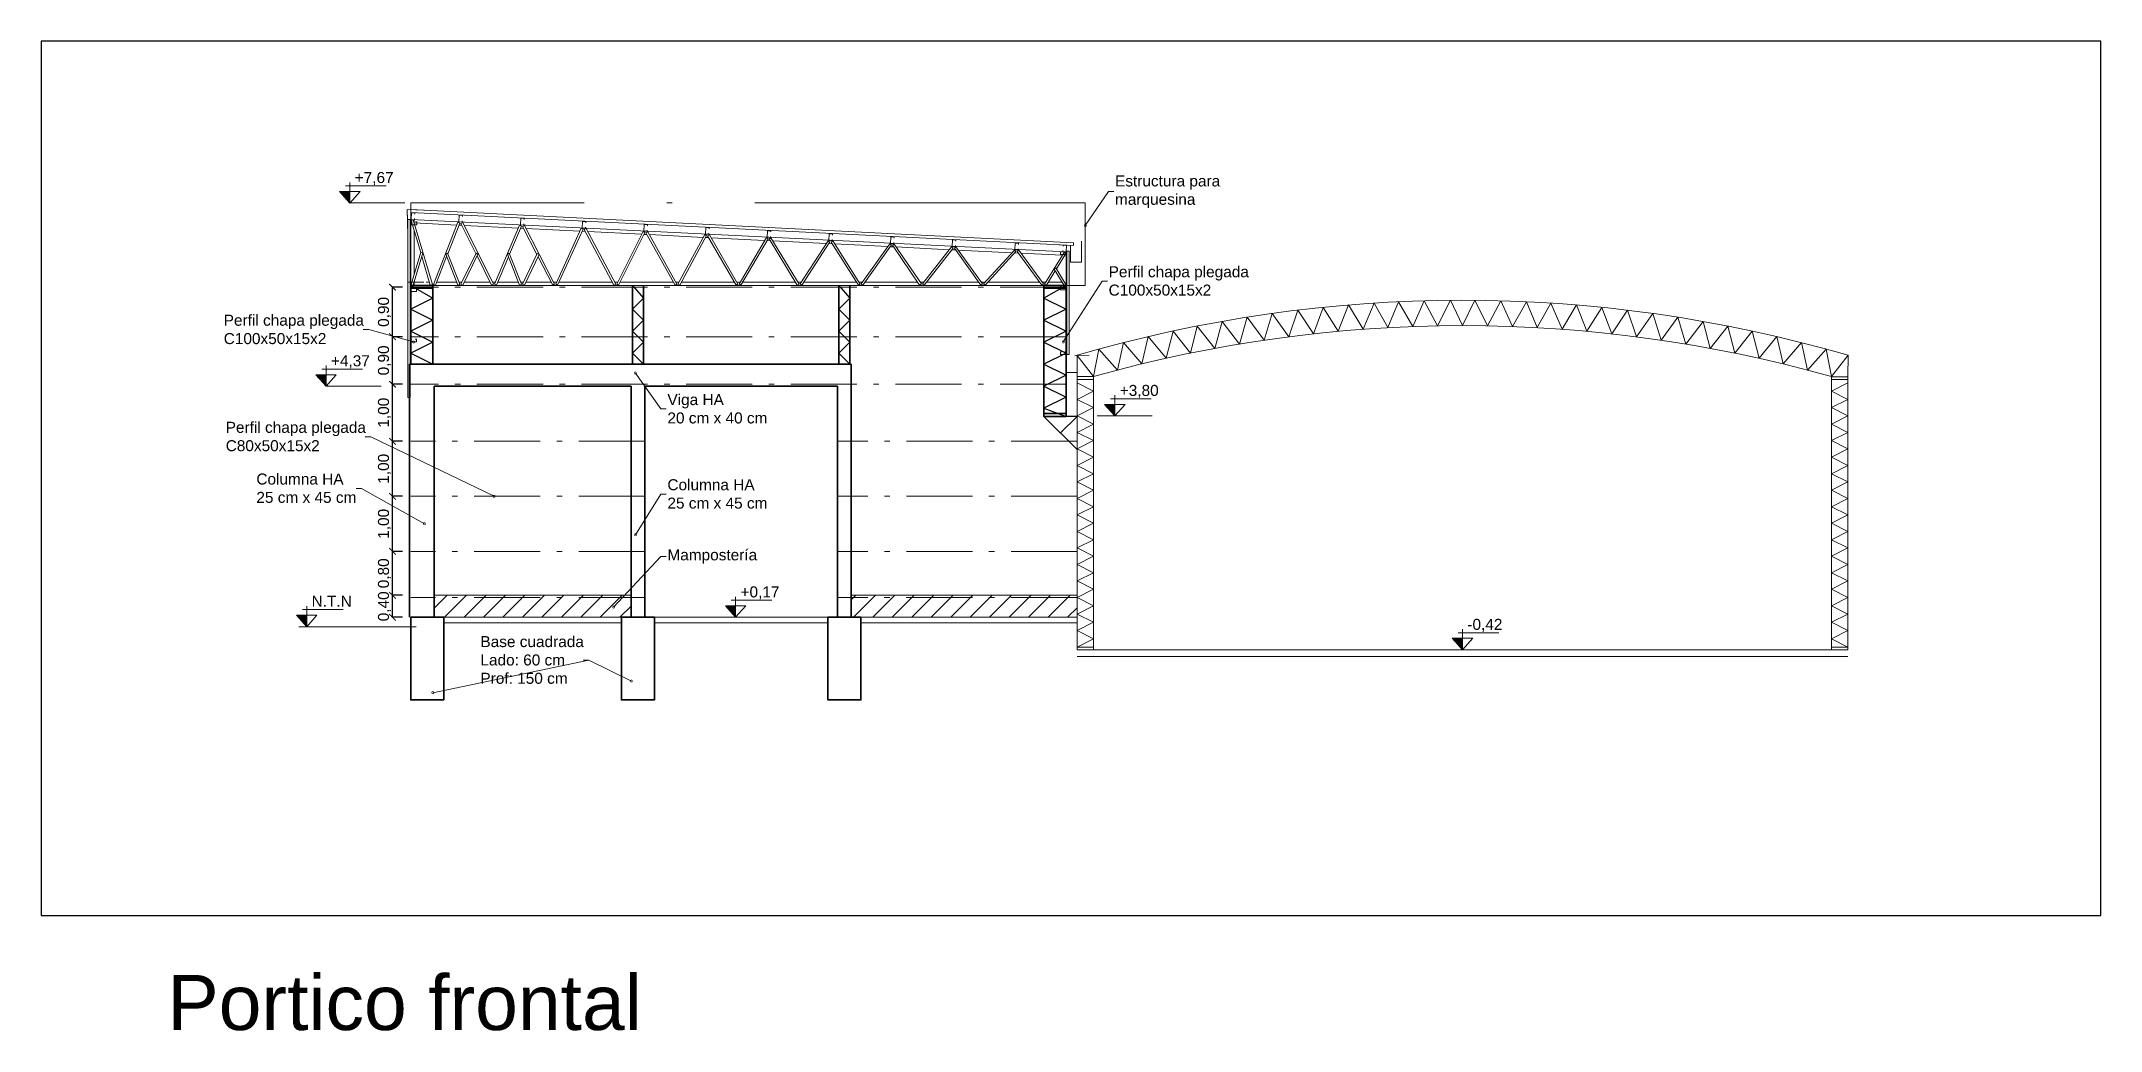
# Model space of a CAD drawing. Header units: millimetres. Extents: x 265 to 899, y -203 to 32.
# Drawn here: x 861.33 to 898.74, y -177.95 to -159.97 of the extents above; entities that cross this region are included whole.
import ezdxf
from ezdxf import colors
from ezdxf.entities.mleader import LeaderData, LeaderLine
from ezdxf.math import Vec2, Vec3

# ---------------------------------------------------------------- set-up
doc = ezdxf.new("R2010")
doc.units = ezdxf.units.MM
doc.header["$LTSCALE"] = 0.1
doc.header["$MEASUREMENT"] = 0
doc.header["$PDMODE"] = 3
doc.header["$PDSIZE"] = 0.1
doc.linetypes.add('ACAD_ISO10W100', pattern=[18, 12, -3, 0, -3])
doc.linetypes.add('CONTINUA', pattern=[200, 100, 100])
doc.layers.get('DEFPOINTS').update_dxf_attribs({"color": 1})
for name, color, linetype, lineweight in [('00_ARQ_VISTA ATRAS', 5, 'CONTINUA', 20), ('00_CANALETA', 2, 'Continuous', 13), ('00_EST_ANGULARES', 4, 'CONTINUA', 20), ('00_EST_COL_DIAG', 1, 'Continuous', 25), ('00_EST_Columna', 3, 'Continuous', 35), ('00_EST_Correa', 3, 'ACAD_ISO10W100', 20), ('00_EST_Cotas', 6, 'Continuous', 9), ('00_EST_Cubierta', 2, 'Continuous', 9), ('00_EST_FUNDACION', 2, 'Continuous', 35), ('00_EST_Piso', 7, 'Continuous', 20), ('00_EST_TEXTO', 6, 'Continuous', 9), ('00_EST_Viga', 5, 'Continuous', 20), ('00_EST_Viga_Montante', 5, 'Continuous', 20)]:
    doc.layers.add(name, color=color, linetype=linetype, lineweight=lineweight)
doc.layers.add('00_EST_ARMADURA', color=1, linetype='Continuous', lineweight=13, true_color=0xff0000)
doc.layers.add('00_EST_EXISTENTE', color=8, linetype='Continuous', lineweight=20, transparency=0.5)
doc.layers.add('00_EST_NoImprimir', color=1, linetype='Continuous', plot=False)
doc.styles.add('1 en 100', font='romans.shx', dxfattribs={"height": 0.17})
doc.styles.add('Arial1_50', font='arial.ttf', dxfattribs={"height": 0.05})
doc.styles.add('Arial20', font='arial.ttf', dxfattribs={"height": 0.2})
doc.dimstyles.new('Cota 1-100-Andres', dxfattribs={"dimtxt": 0.2, "dimasz": 0.12, "dimexe": 0.012, "dimexo": 0.15, "dimgap": 0.025, "dimtad": 1, "dimzin": 0, "dimtxsty": 'Arial20', "dimblk1": 'ARCHTICK', "dimblk2": 'ARCHTICK', "dimsah": 1, "dimcen": 0.09, "dimclrd": 256, "dimclre": 256, "dimclrt": 256, "dimazin": 0, "dimtfac": 1, "dimtofl": 0, "dimtmove": 0, "dimatfit": 3, "dimldrblk": 'ARCHTICK', "dimfxl": 1, "dimtolj": 1, "dimtzin": 0, "dimarcsym": 0})

msp = doc.modelspace()

# ---------------------------------------------------------------- texts
at = {"layer": '00_EST_Cotas', "char_height": 0.2, "attachment_point": 1, "style": '1 en 100'}
for s, insert in [('{\\fArial|b0|i0|c0|p34;+7,67}', (867.028, -162.343)), ('{\\fArial|b0|i0|c0|p34;+4,37}', (866.596, -165.673)), ('{\\fArial|b0|i0|c0|p34;+3,80}', (880.922, -166.211)), ('{\\fArial|b0|i0|c0|p34;N.T.N}', (866.245, -170.042)), ('{\\fArial|b0|i0|c0|p34;+0,17}', (874.035, -169.872)), ('{\\fArial|b0|i0|c0|p34;-0,42}', (887.235, -170.462))]:
    msp.add_mtext_dynamic_manual_height_columns(s, width=1.21693, gutter_width=0.85, heights=[0], dxfattribs=dict(at, insert=insert))
at = {"layer": '00_EST_TEXTO', "insert": (863.626, -176.933), "char_height": 1, "attachment_point": 1, "style": 'Arial1_50'}
msp.add_mtext_dynamic_manual_height_columns('Portico frontal', width=15.00094, gutter_width=0.25, heights=[0], dxfattribs=at)

# ---------------------------------------------------------------- blocks, each defined once
blk = doc.blocks.new('_DotSmall')
at = {"color": 0, "linetype": 'ByBlock', "const_width": 0.5}
blk.add_lwpolyline([(-0.0625, 0, 1), (0.0625, 0, 1)], format="xyb", close=True, dxfattribs=at)
blk = doc.blocks.new('cotaNivel')
at = {"layer": '00_EST_Cotas', "transparency": 33554687}
h = blk.add_hatch(color=256, dxfattribs=at)
h.dxf.hatch_style = 1
h.paths.add_polyline_path([(328.514, -103.488), (328.327, -103.488), (328.514, -103.697)])
at = {"layer": '00_EST_Cotas'}
for p, q in [((328.435, -103.386), (329.174, -103.386)), ((328.514, -103.697), (328.514, -103.322))]:
    blk.add_line(p, q, dxfattribs=at)
blk.add_lwpolyline([(328.514, -103.697), (328.701, -103.488), (328.327, -103.488)], close=True, dxfattribs=at)
blk = doc.blocks.new('_ARCHTICK')
at = {"color": 0, "linetype": 'ByBlock', "const_width": 0.15}
blk.add_lwpolyline([(-0.5, -0.5), (0.5, 0.5)], dxfattribs=at)
blk = doc.blocks.new('*D287')
at = {"layer": '00_EST_Cotas', "lineweight": -2, "transparency": 16777216}
for p, q in [((867.898, -170.034), (867.702, -170.034)), ((867.714, -170.434), (867.714, -170.034)), ((867.896, -170.434), (867.702, -170.434))]:
    blk.add_line(p, q, dxfattribs=at)
at = {"layer": 'DEFPOINTS', "color": 0, "transparency": 16777216}
for p in [(867.714, -170.034), (868.048, -170.034), (868.046, -170.434)]:
    blk.add_point(p, dxfattribs=at)
at = {"layer": '00_EST_Cotas', "lineweight": -2, "transparency": 16777216, "xscale": 0.12, "yscale": 0.12, "zscale": 0.12}
for p, rotation in [((867.714, -170.034), 90), ((867.714, -170.434), 270)]:
    blk.add_blockref('_ARCHTICK', p, dxfattribs=dict(at, rotation=rotation))
at = {"layer": '00_EST_Cotas', "transparency": 16777216, "insert": (867.569, -170.234), "char_height": 0.2, "attachment_point": 5, "rotation": 90, "style": 'Arial20'}
blk.add_mtext('\\A1;0,40', dxfattribs=at)
blk = doc.blocks.new('*D288')
at = {"layer": '00_EST_Cotas', "lineweight": -2, "transparency": 16777216}
for p, q in [((867.898, -169.235), (867.702, -169.235)), ((867.714, -170.034), (867.714, -169.235)), ((867.898, -170.034), (867.702, -170.034))]:
    blk.add_line(p, q, dxfattribs=at)
at = {"layer": 'DEFPOINTS', "color": 0, "transparency": 16777216}
for p in [(867.714, -169.235), (868.048, -169.235), (868.048, -170.034)]:
    blk.add_point(p, dxfattribs=at)
at = {"layer": '00_EST_Cotas', "lineweight": -2, "transparency": 16777216, "xscale": 0.12, "yscale": 0.12, "zscale": 0.12}
for p, rotation in [((867.714, -169.235), 90), ((867.714, -170.034), 270)]:
    blk.add_blockref('_ARCHTICK', p, dxfattribs=dict(at, rotation=rotation))
at = {"layer": '00_EST_Cotas', "transparency": 16777216, "insert": (867.569, -169.634), "char_height": 0.2, "attachment_point": 5, "rotation": 90, "style": 'Arial20'}
blk.add_mtext('\\A1;0,80', dxfattribs=at)
blk = doc.blocks.new('*D289')
at = {"layer": '00_EST_Cotas', "lineweight": -2, "transparency": 16777216}
for p, q in [((867.898, -168.235), (867.702, -168.235)), ((867.714, -169.235), (867.714, -168.235)), ((867.898, -169.235), (867.702, -169.235))]:
    blk.add_line(p, q, dxfattribs=at)
at = {"layer": 'DEFPOINTS', "color": 0, "transparency": 16777216}
for p in [(867.714, -168.235), (868.048, -168.235), (868.048, -169.235)]:
    blk.add_point(p, dxfattribs=at)
at = {"layer": '00_EST_Cotas', "lineweight": -2, "transparency": 16777216, "xscale": 0.12, "yscale": 0.12, "zscale": 0.12}
for p, rotation in [((867.714, -168.235), 90), ((867.714, -169.235), 270)]:
    blk.add_blockref('_ARCHTICK', p, dxfattribs=dict(at, rotation=rotation))
at = {"layer": '00_EST_Cotas', "transparency": 16777216, "insert": (867.569, -168.735), "char_height": 0.2, "attachment_point": 5, "rotation": 90, "style": 'Arial20'}
blk.add_mtext('\\A1;1,00', dxfattribs=at)
blk = doc.blocks.new('*D290')
at = {"layer": '00_EST_Cotas', "lineweight": -2, "transparency": 16777216}
for p, q in [((867.898, -167.235), (867.702, -167.235)), ((867.714, -168.235), (867.714, -167.235)), ((867.898, -168.235), (867.702, -168.235))]:
    blk.add_line(p, q, dxfattribs=at)
at = {"layer": 'DEFPOINTS', "color": 0, "transparency": 16777216}
for p in [(867.714, -167.235), (868.048, -167.235), (868.048, -168.235)]:
    blk.add_point(p, dxfattribs=at)
at = {"layer": '00_EST_Cotas', "lineweight": -2, "transparency": 16777216, "xscale": 0.12, "yscale": 0.12, "zscale": 0.12}
for p, rotation in [((867.714, -167.235), 90), ((867.714, -168.235), 270)]:
    blk.add_blockref('_ARCHTICK', p, dxfattribs=dict(at, rotation=rotation))
at = {"layer": '00_EST_Cotas', "transparency": 16777216, "insert": (867.569, -167.735), "char_height": 0.2, "attachment_point": 5, "rotation": 90, "style": 'Arial20'}
blk.add_mtext('\\A1;1,00', dxfattribs=at)
blk = doc.blocks.new('*D291')
at = {"layer": '00_EST_Cotas', "lineweight": -2, "transparency": 16777216}
for p, q in [((867.898, -166.198), (867.702, -166.198)), ((867.714, -167.235), (867.714, -166.198)), ((867.898, -167.235), (867.702, -167.235))]:
    blk.add_line(p, q, dxfattribs=at)
at = {"layer": 'DEFPOINTS', "color": 0, "transparency": 16777216}
for p in [(867.714, -166.198), (868.048, -166.198), (868.048, -167.235)]:
    blk.add_point(p, dxfattribs=at)
at = {"layer": '00_EST_Cotas', "lineweight": -2, "transparency": 16777216, "xscale": 0.12, "yscale": 0.12, "zscale": 0.12}
for p, rotation in [((867.714, -166.198), 90), ((867.714, -167.235), 270)]:
    blk.add_blockref('_ARCHTICK', p, dxfattribs=dict(at, rotation=rotation))
at = {"layer": '00_EST_Cotas', "transparency": 16777216, "insert": (867.569, -166.716), "char_height": 0.2, "attachment_point": 5, "rotation": 90, "style": 'Arial20'}
blk.add_mtext('\\A1;1,00', dxfattribs=at)
blk = doc.blocks.new('*D292')
at = {"layer": '00_EST_Cotas', "lineweight": -2, "transparency": 16777216}
for p, q in [((867.898, -165.335), (867.702, -165.335)), ((867.714, -166.198), (867.714, -165.335)), ((867.898, -166.198), (867.702, -166.198))]:
    blk.add_line(p, q, dxfattribs=at)
at = {"layer": 'DEFPOINTS', "color": 0, "transparency": 16777216}
for p in [(867.714, -165.335), (868.048, -165.335), (868.048, -166.198)]:
    blk.add_point(p, dxfattribs=at)
at = {"layer": '00_EST_Cotas', "lineweight": -2, "transparency": 16777216, "xscale": 0.12, "yscale": 0.12, "zscale": 0.12}
for p, rotation in [((867.714, -165.335), 90), ((867.714, -166.198), 270)]:
    blk.add_blockref('_ARCHTICK', p, dxfattribs=dict(at, rotation=rotation))
at = {"layer": '00_EST_Cotas', "transparency": 16777216, "insert": (867.569, -165.766), "char_height": 0.2, "attachment_point": 5, "rotation": 90, "style": 'Arial20'}
blk.add_mtext('\\A1;0,90', dxfattribs=at)
blk = doc.blocks.new('*D293')
at = {"layer": '00_EST_Cotas', "lineweight": -2, "transparency": 16777216}
for p, q in [((867.898, -164.435), (867.702, -164.435)), ((867.714, -165.335), (867.714, -164.435)), ((867.898, -165.335), (867.702, -165.335))]:
    blk.add_line(p, q, dxfattribs=at)
at = {"layer": 'DEFPOINTS', "color": 0, "transparency": 16777216}
for p in [(867.714, -164.435), (868.048, -164.435), (868.048, -165.335)]:
    blk.add_point(p, dxfattribs=at)
at = {"layer": '00_EST_Cotas', "lineweight": -2, "transparency": 16777216, "xscale": 0.12, "yscale": 0.12, "zscale": 0.12}
for p, rotation in [((867.714, -164.435), 90), ((867.714, -165.335), 270)]:
    blk.add_blockref('_ARCHTICK', p, dxfattribs=dict(at, rotation=rotation))
at = {"layer": '00_EST_Cotas', "transparency": 16777216, "insert": (867.569, -164.885), "char_height": 0.2, "attachment_point": 5, "rotation": 90, "style": 'Arial20'}
blk.add_mtext('\\A1;0,90', dxfattribs=at)

# ---------------------------------------------------------------- dimensions: what is measured, and where the dimension line sits
at = {"layer": '00_EST_Cotas'}
for base, p1, p2, picture, middle in [((867.714, -164.435), (868.048, -165.335), (868.048, -164.435), '*D293', (867.569, -164.885)), ((867.714, -167.235), (868.048, -168.235), (868.048, -167.235), '*D290', (867.569, -167.735)), ((867.714, -168.235), (868.048, -169.235), (868.048, -168.235), '*D289', (867.569, -168.735)), ((867.714, -169.235), (868.048, -170.034), (868.048, -169.235), '*D288', (867.569, -169.634))]:
    dim = msp.add_linear_dim(base=base, p1=p1, p2=p2, angle=270, dimstyle='Cota 1-100-Andres', dxfattribs=at)
    dim.commit()
    dim.dimension.update_dxf_attribs({"geometry": picture, "text_midpoint": middle})
for base, p1, p2, text, picture, middle in [((867.714, -165.335), (868.048, -166.198), (868.048, -165.335), '0,90', '*D292', (867.569, -165.766)), ((867.714, -166.198), (868.048, -167.235), (868.048, -166.198), '1,00', '*D291', (867.569, -166.716))]:
    dim = msp.add_linear_dim(base=base, p1=p1, p2=p2, angle=270, text=text, dimstyle='Cota 1-100-Andres', dxfattribs=at)
    dim.commit()
    dim.dimension.update_dxf_attribs({"geometry": picture, "text_midpoint": middle})
dim = msp.add_linear_dim(base=(867.714, -170.034), p1=(868.046, -170.434), p2=(868.048, -170.034), angle=270, dimstyle='Cota 1-100-Andres', dxfattribs=at)
dim.commit()
dim.dimension.update_dxf_attribs({"geometry": '*D287', "text_midpoint": (867.714, -170.234), "dimtype": 160})

# ---------------------------------------------------------------- hatches: boundary and pattern name
at = {"layer": '00_ARQ_VISTA ATRAS', "true_color": 0x9b9897, "transparency": 33554559}
h = msp.add_hatch(dxfattribs=at)
h.set_pattern_fill('ANSI31', color=253, scale=2)
h.paths.add_polyline_path([(872.046, -170.074), (868.471, -170.074), (868.471, -170.434), (872.046, -170.434)])
h.paths.add_polyline_path([(872.046, -170.034), (868.471, -170.034), (868.471, -170.074), (872.046, -170.074)])
h.paths.add_polyline_path([(880.147, -170.074), (876.046, -170.074), (876.046, -170.434), (876.221, -170.434), (880.146, -170.434), (880.146, -170.374), (880.146, -170.374), (880.146, -170.374)])
h.paths.add_polyline_path([(880.147, -170.034), (876.046, -170.034), (876.046, -170.074), (880.146, -170.074), (880.147, -170.074)])

# ---------------------------------------------------------------- linework, layer by layer
at = {"layer": '00_CANALETA'}
for points in [[(879.814, -163.666), (880.03, -163.68), (880.03, -163.98), (880.23, -163.98), (880.23, -163.601), (880.23, -163.601)], [(880.364, -165.671), (880.148, -165.674), (880.148, -165.986), (879.953, -165.986), (879.953, -165.606), (879.953, -165.606)]]:
    msp.add_lwpolyline(points, dxfattribs=at)
at = {"layer": '00_EST_ANGULARES'}
for p, q in [((868.054, -163.226), (868.09, -163.214)), ((868.054, -163.226), (868.227, -163.808)), ((868.438, -164.387), (868.091, -163.214)), ((868.903, -163.255), (868.458, -164.384)), ((868.718, -163.828), (868.938, -163.27)), ((868.903, -163.255), (868.938, -163.27)), ((868.958, -163.277), (868.991, -163.259)), ((869.228, -163.823), (868.958, -163.277)), ((868.991, -163.259), (869.548, -164.381)), ((870.023, -163.311), (869.568, -164.383)), ((869.841, -163.836), (870.057, -163.327)), ((870.023, -163.311), (870.057, -163.327)), ((870.077, -163.333), (870.111, -163.315)), ((870.077, -163.333), (870.337, -163.84)), ((870.658, -164.381), (870.111, -163.315)), ((870.678, -164.382), (871.143, -163.366)), ((871.177, -163.383), (870.712, -164.399)), ((871.143, -163.366), (871.177, -163.383)), ((871.198, -163.39), (871.231, -163.371)), ((871.734, -164.399), (871.198, -163.39)), ((871.231, -163.371), (871.768, -164.38)), ((871.788, -164.381), (872.264, -163.423)), ((872.298, -163.441), (871.821, -164.399)), ((872.298, -163.441), (872.264, -163.423)), ((872.318, -163.446), (872.35, -163.427)), ((872.845, -164.399), (872.318, -163.446)), ((872.35, -163.427), (872.878, -164.38)), ((868.054, -164.386), (868.229, -163.8)), ((868.265, -163.812), (868.09, -164.399)), ((868.229, -163.8), (868.265, -163.812)), ((868.68, -163.836), (868.715, -163.82)), ((868.715, -163.82), (868.938, -164.382)), ((868.958, -164.381), (869.231, -163.817)), ((869.231, -163.817), (869.265, -163.835)), ((869.8, -163.836), (869.835, -163.82)), ((869.835, -163.82), (870.058, -164.382)), ((870.078, -164.381), (870.344, -163.826)), ((870.344, -163.826), (870.378, -163.844)), ((873.384, -163.479), (872.898, -164.38)), ((872.931, -164.399), (873.417, -163.498)), ((873.384, -163.479), (873.417, -163.498)), ((873.438, -163.502), (873.47, -163.482)), ((873.955, -164.399), (873.438, -163.502)), ((873.47, -163.482), (873.988, -164.379)), ((874.504, -163.535), (874.008, -164.379)), ((874.04, -164.399), (874.536, -163.555)), ((874.504, -163.535), (874.536, -163.555)), ((874.556, -163.559), (874.588, -163.539)), ((875.065, -164.399), (874.556, -163.559)), ((874.588, -163.539), (875.098, -164.378)), ((875.626, -163.591), (875.118, -164.377)), ((875.149, -164.399), (875.657, -163.612)), ((875.657, -163.612), (875.626, -163.591)), ((875.678, -163.616), (875.709, -163.595)), ((876.176, -164.399), (875.678, -163.616)), ((875.709, -163.595), (876.208, -164.378)), ((876.747, -163.647), (876.228, -164.376)), ((876.258, -164.399), (876.778, -163.669)), ((876.778, -163.669), (876.747, -163.647)), ((876.796, -163.673), (876.827, -163.651)), ((877.288, -164.399), (876.796, -163.673)), ((876.827, -163.651), (877.319, -164.377)), ((877.868, -163.703), (877.338, -164.375)), ((877.367, -164.399), (877.897, -163.727)), ((877.897, -163.727), (877.868, -163.703)), ((877.918, -163.728), (877.948, -163.705)), ((878.397, -164.399), (877.918, -163.728)), ((877.948, -163.705), (878.428, -164.376)), ((879.01, -163.76), (878.448, -164.373)), ((878.475, -164.399), (879.037, -163.786)), ((879.01, -163.76), (879.037, -163.786)), ((879.058, -163.787), (879.088, -163.764)), ((879.507, -164.399), (879.058, -163.787)), ((879.088, -163.764), (879.538, -164.376)), ((879.558, -164.378), (879.91, -163.805)), ((879.941, -163.826), (879.773, -164.101)), ((879.91, -163.805), (879.941, -163.826)), ((868.246, -163.875), (868.401, -164.399)), ((868.493, -164.399), (868.697, -163.88)), ((868.903, -164.399), (868.68, -163.836)), ((869.265, -163.835), (868.991, -164.399)), ((869.514, -164.399), (869.25, -163.866)), ((869.602, -164.399), (869.82, -163.886)), ((870.023, -164.399), (869.8, -163.836)), ((870.378, -163.844), (870.111, -164.399)), ((870.359, -163.882), (870.624, -164.399)), ((879.75, -164.137), (879.589, -164.399)), ((879.732, -164.106), (879.764, -164.086)), ((879.91, -164.405), (879.732, -164.106)), ((879.764, -164.086), (879.941, -164.384)), ((868.054, -164.386), (868.09, -164.398)), ((868.401, -164.399), (868.438, -164.387)), ((868.458, -164.384), (868.493, -164.399)), ((868.903, -164.399), (868.938, -164.384)), ((868.958, -164.381), (868.991, -164.399)), ((869.548, -164.381), (869.514, -164.399)), ((869.602, -164.399), (869.568, -164.383)), ((870.023, -164.399), (870.058, -164.384)), ((870.078, -164.381), (870.111, -164.399)), ((870.624, -164.399), (870.658, -164.381)), ((870.712, -164.399), (870.678, -164.382)), ((871.734, -164.399), (871.768, -164.38)), ((871.788, -164.381), (871.821, -164.399)), ((872.845, -164.399), (872.878, -164.38)), ((872.898, -164.38), (872.931, -164.399)), ((873.955, -164.399), (873.988, -164.379)), ((874.008, -164.379), (874.04, -164.399)), ((875.065, -164.399), (875.098, -164.378)), ((875.118, -164.377), (875.149, -164.399)), ((876.176, -164.399), (876.208, -164.378)), ((876.258, -164.399), (876.228, -164.376)), ((877.288, -164.399), (877.319, -164.377)), ((877.338, -164.375), (877.367, -164.399)), ((878.397, -164.399), (878.428, -164.376)), ((878.448, -164.373), (878.475, -164.399)), ((879.507, -164.399), (879.538, -164.376)), ((879.558, -164.378), (879.589, -164.399)), ((879.91, -164.405), (879.941, -164.384))]:
    msp.add_line(p, q, dxfattribs=at)
at = {"layer": '00_EST_ARMADURA'}
for p, q in [((867.978, -163.027), (867.978, -163.117)), ((868.278, -163.038), (867.982, -163.023)), ((867.979, -163.119), (867.983, -163.124)), ((867.984, -163.127), (867.984, -163.371))]:
    msp.add_line(p, q, dxfattribs=at)
for centre, start, end in [((867.982, -163.027), 87.121, 180), ((867.982, -163.117), 180, 223.0582), ((867.98, -163.127), 360, 43.0582)]:
    msp.add_arc(centre, 0.004, start, end, dxfattribs=at)
at = {"layer": '00_EST_COL_DIAG'}
for p, q in [((880.148, -167.382), (879.546, -166.784)), ((880.148, -166.784), (879.546, -166.784)), ((879.847, -167.082), (880.148, -166.784)), ((880.146, -166.784), (879.946, -166.784))]:
    msp.add_line(p, q, dxfattribs=at)
for points in [[(868.046, -164.405), (868.446, -164.634), (868.046, -164.834), (868.446, -165.034), (868.046, -165.234), (868.446, -165.434), (868.046, -165.634), (868.446, -165.834), (868.445, -165.835)], [(872.071, -164.405), (872.271, -164.634), (872.071, -164.834), (872.271, -165.034), (872.071, -165.234), (872.271, -165.434), (872.071, -165.634), (872.271, -165.834), (872.27, -165.835)], [(875.821, -164.405), (876.021, -164.634), (875.821, -164.834), (876.021, -165.034), (875.821, -165.234), (876.021, -165.434), (875.821, -165.634), (876.021, -165.834), (876.02, -165.835)], [(879.946, -164.405), (879.546, -164.634), (879.946, -164.834), (879.546, -165.034), (879.946, -165.234), (879.546, -165.434), (879.946, -165.634), (879.546, -165.834), (879.946, -166.034), (879.546, -166.234), (879.946, -166.434), (879.546, -166.634), (879.946, -166.784)]]:
    msp.add_lwpolyline(points, dxfattribs=at)
at = {"layer": '00_EST_Columna'}
for p, q in [((868.046, -165.835), (868.046, -164.405)), ((868.046, -164.405), (868.446, -164.405)), ((868.046, -164.455), (868.446, -164.455)), ((868.446, -165.835), (868.446, -164.405)), ((872.071, -165.835), (872.071, -164.405)), ((872.271, -165.835), (872.271, -164.405)), ((875.821, -165.835), (875.821, -164.405)), ((876.021, -165.835), (876.021, -164.405)), ((879.546, -166.784), (879.546, -164.405)), ((879.546, -164.405), (879.946, -164.405)), ((879.546, -164.455), (879.946, -164.455)), ((879.946, -166.784), (879.946, -164.405)), ((868.021, -165.835), (876.046, -165.835)), ((868.021, -166.434), (868.021, -165.835)), ((876.046, -166.434), (876.046, -165.835)), ((868.021, -170.434), (868.021, -166.434)), ((868.021, -166.434), (868.035, -166.434)), ((868.471, -170.434), (868.471, -166.235)), ((868.471, -166.235), (872.046, -166.235)), ((872.046, -166.235), (872.046, -170.434)), ((872.296, -166.235), (872.296, -170.434)), ((872.296, -166.235), (875.796, -166.235)), ((875.796, -166.235), (875.796, -170.434)), ((876.046, -166.434), (876.046, -170.434)), ((879.946, -166.733), (879.546, -166.733)), ((879.946, -166.784), (879.546, -166.784)), ((868.046, -170.434), (868.446, -170.434))]:
    msp.add_line(p, q, dxfattribs=at)
at = {"layer": '00_EST_Correa'}
for p, q in [((879.948, -164.435), (868.048, -164.435)), ((879.948, -164.405), (868.148, -164.405)), ((879.948, -165.335), (868.048, -165.335)), ((879.948, -166.198), (868.048, -166.198)), ((872.296, -167.235), (868.048, -167.235)), ((880.147, -167.235), (875.796, -167.235)), ((872.296, -168.235), (868.048, -168.235)), ((880.147, -168.235), (875.796, -168.235)), ((872.296, -169.235), (868.048, -169.235)), ((880.147, -169.235), (875.796, -169.235)), ((872.296, -170.074), (868.048, -170.074)), ((880.146, -170.074), (875.796, -170.074))]:
    msp.add_line(p, q, dxfattribs=at)
at = {"layer": '00_EST_Correa', "ltscale": 5}
msp.add_lwpolyline([(868.046, -164.405), (880.296, -164.405), (880.296, -162.905), (868.048, -162.905)], close=True, dxfattribs=at)
at = {"layer": '00_EST_Correa'}
for points in [[(868.119, -163.109), (868.12, -163.089), (868.06, -163.086), (868.054, -163.206), (868.114, -163.209), (868.115, -163.189)], [(868.074, -163.251), (868.054, -163.251), (868.054, -163.301), (868.154, -163.301), (868.154, -163.251), (868.134, -163.251)], [(868.984, -163.152), (868.985, -163.132), (868.925, -163.129), (868.919, -163.249), (868.979, -163.252), (868.98, -163.232)], [(870.104, -163.207), (870.105, -163.187), (870.045, -163.184), (870.039, -163.304), (870.099, -163.307), (870.1, -163.287)], [(871.224, -163.264), (871.225, -163.244), (871.165, -163.241), (871.159, -163.361), (871.219, -163.364), (871.22, -163.344)], [(872.344, -163.32), (872.345, -163.3), (872.285, -163.297), (872.279, -163.417), (872.339, -163.42), (872.34, -163.4)], [(873.464, -163.376), (873.465, -163.356), (873.405, -163.353), (873.399, -163.473), (873.459, -163.476), (873.46, -163.456)], [(874.584, -163.432), (874.585, -163.412), (874.525, -163.409), (874.519, -163.529), (874.579, -163.532), (874.58, -163.512)], [(875.704, -163.488), (875.705, -163.468), (875.645, -163.465), (875.639, -163.585), (875.699, -163.588), (875.7, -163.568)], [(876.824, -163.544), (876.825, -163.524), (876.765, -163.521), (876.759, -163.641), (876.819, -163.644), (876.82, -163.624)], [(877.944, -163.6), (877.945, -163.58), (877.885, -163.577), (877.879, -163.697), (877.939, -163.7), (877.94, -163.68)], [(879.084, -163.657), (879.085, -163.637), (879.025, -163.634), (879.019, -163.754), (879.079, -163.757), (879.08, -163.737)], [(879.868, -163.793), (879.848, -163.793), (879.848, -163.843), (879.948, -163.843), (879.948, -163.793), (879.928, -163.793)], [(879.894, -163.692), (879.895, -163.672), (879.955, -163.675), (879.949, -163.795), (879.889, -163.792), (879.89, -163.772)], [(868.068, -164.461), (868.048, -164.461), (868.048, -164.511), (868.148, -164.511), (868.148, -164.461), (868.128, -164.461)], [(879.866, -164.431), (879.846, -164.431), (879.846, -164.481), (879.946, -164.481), (879.946, -164.431), (879.926, -164.431)], [(868.068, -165.38), (868.048, -165.38), (868.048, -165.43), (868.148, -165.43), (868.148, -165.38), (868.128, -165.38)], [(879.865, -165.61), (879.845, -165.61), (879.845, -165.66), (879.945, -165.66), (879.945, -165.61), (879.925, -165.61)]]:
    msp.add_lwpolyline(points, dxfattribs=at)
at = {"layer": '00_EST_Cotas'}
for p, q in [((866.938, -162.905), (867.938, -162.905)), ((866.507, -166.235), (867.507, -166.235)), ((880.511, -166.773), (881.511, -166.773))]:
    msp.add_line(p, q, dxfattribs=at)
at = {"layer": '00_EST_Cubierta'}
for p, q in [((868.047, -163.076), (868.049, -163.026)), ((880.081, -163.681), (868.047, -163.076)), ((880.084, -163.631), (868.049, -163.026)), ((867.99, -166.439), (867.99, -163.208)), ((867.99, -163.208), (868.035, -163.208)), ((868.035, -166.439), (868.035, -163.208)), ((879.958, -165.661), (879.958, -163.781)), ((880.003, -163.781), (879.958, -163.781)), ((880.003, -165.661), (880.003, -163.781)), ((880.081, -163.681), (880.084, -163.631)), ((880.003, -165.661), (879.958, -165.661)), ((867.99, -166.439), (868.035, -166.439))]:
    msp.add_line(p, q, dxfattribs=at)
at = {"layer": '00_EST_EXISTENTE'}
for p, q in [((880.148, -166.06), (880.148, -165.674)), ((880.446, -166.06), (880.148, -165.674)), ((893.846, -166.06), (894.148, -165.673)), ((894.146, -166.064), (894.148, -165.673)), ((880.148, -166.06), (880.146, -171.024)), ((880.148, -166.06), (880.446, -166.06)), ((880.148, -166.06), (880.446, -166.064)), ((880.446, -171.024), (880.446, -166.064)), ((893.846, -171.024), (893.848, -166.064)), ((894.146, -166.064), (893.846, -166.064)), ((894.146, -166.064), (893.848, -166.064)), ((894.146, -171.024), (894.146, -166.064)), ((880.148, -166.11), (880.446, -166.11)), ((894.146, -166.114), (893.848, -166.114)), ((880.146, -170.974), (880.445, -170.974)), ((880.148, -171.024), (880.446, -171.024)), ((894.145, -171.024), (893.846, -171.024)), ((894.146, -170.974), (893.848, -170.974))]:
    msp.add_line(p, q, dxfattribs=at)
for points in [[(880.448, -166.06), (880.541, -165.562), (880.884, -165.941), (880.99, -165.443), (881.323, -165.831), (881.439, -165.334), (881.763, -165.728), (881.89, -165.232), (882.206, -165.633), (882.328, -165.142), (882.65, -165.547), (882.781, -165.057), (883.095, -165.469), (883.235, -164.981), (883.542, -165.398), (883.692, -164.913), (883.99, -165.337), (884.154, -164.853), (884.439, -165.283), (884.616, -164.802), (884.889, -165.237), (885.075, -164.759), (885.34, -165.2), (885.543, -164.725), (885.791, -165.171), (885.984, -164.7), (886.243, -165.15), (886.451, -164.683), (886.695, -165.138), (886.927, -164.674), (887.148, -165.134)], [(893.848, -166.06), (893.754, -165.562), (893.411, -165.941), (893.306, -165.443), (892.973, -165.831), (892.856, -165.334), (892.532, -165.728), (892.405, -165.232), (892.09, -165.633), (891.967, -165.142), (891.646, -165.547), (891.515, -165.057), (891.2, -165.469), (891.06, -164.981), (890.754, -165.398), (890.603, -164.913), (890.305, -165.337), (890.142, -164.853), (889.856, -165.283), (889.68, -164.802), (889.406, -165.237), (889.22, -164.759), (888.955, -165.2), (888.752, -164.725), (888.504, -165.171), (888.311, -164.7), (888.052, -165.15), (887.845, -164.683), (887.6, -165.138), (887.37, -164.674), (887.148, -165.134)], [(880.148, -166.175), (880.446, -166.325), (880.148, -166.474)], [(894.145, -166.175), (893.846, -166.325), (894.145, -166.474)], [(880.148, -170.974), (880.445, -170.824), (880.146, -170.674), (880.445, -170.524), (880.146, -170.374), (880.445, -170.224), (880.146, -170.074), (880.445, -169.924), (880.148, -169.774), (880.445, -169.624), (880.146, -169.474), (880.445, -169.324), (880.148, -169.174), (880.445, -169.024), (880.146, -168.874), (880.445, -168.724), (880.146, -168.574), (880.445, -168.424), (880.146, -168.274), (880.445, -168.124), (880.146, -167.974), (880.445, -167.824), (880.146, -167.674), (880.445, -167.524), (880.146, -167.374), (880.445, -167.224), (880.146, -167.074), (880.445, -166.924), (880.146, -166.774), (880.446, -166.624), (880.148, -166.474)], [(894.145, -170.974), (893.848, -170.824), (894.146, -170.674), (893.848, -170.524), (894.146, -170.374), (893.848, -170.224), (894.146, -170.074), (893.848, -169.924), (894.145, -169.774), (893.848, -169.624), (894.146, -169.474), (893.848, -169.324), (894.145, -169.174), (893.848, -169.024), (894.146, -168.874), (893.848, -168.724), (894.146, -168.574), (893.848, -168.424), (894.146, -168.274), (893.848, -168.124), (894.146, -167.974), (893.848, -167.824), (894.146, -167.674), (893.848, -167.524), (894.146, -167.374), (893.848, -167.224), (894.146, -167.074), (893.848, -166.924), (894.146, -166.774), (893.846, -166.624), (894.145, -166.474)]]:
    msp.add_lwpolyline(points, dxfattribs=at)
for centre, radius, start, end in [((887.148, -189.673), 25, 73.7398, 106.3551), ((887.146, -189.834), 24.7, 74.261, 105.739)]:
    msp.add_arc(centre, radius, start, end, dxfattribs=at)
at = {"layer": '00_EST_FUNDACION'}
for points in [[(868.046, -170.434), (868.646, -170.434), (868.646, -171.934), (868.046, -171.934)], [(871.871, -170.434), (872.471, -170.434), (872.471, -171.934), (871.871, -171.934)], [(875.621, -170.434), (876.221, -170.434), (876.221, -171.934), (875.621, -171.934)]]:
    msp.add_lwpolyline(points, close=True, dxfattribs=at)
at = {"layer": '00_EST_NoImprimir'}
msp.add_lwpolyline([(861.334, -175.853), (898.739, -175.853), (898.739, -159.966), (861.334, -159.966)], close=True, dxfattribs=at)
at = {"layer": '00_EST_Piso'}
for p, q in [((868.471, -170.034), (872.046, -170.034)), ((876.046, -170.034), (880.146, -170.034)), ((868.046, -170.434), (868.046, -170.604)), ((868.046, -170.434), (880.146, -170.434)), ((868.646, -170.534), (871.871, -170.534)), ((872.471, -170.534), (875.621, -170.534)), ((876.221, -170.534), (880.146, -170.534)), ((866.015, -170.604), (868.146, -170.604)), ((880.146, -171.024), (894.146, -171.024)), ((880.146, -171.144), (894.146, -171.144))]:
    msp.add_line(p, q, dxfattribs=at)
at = {"layer": '00_EST_Viga'}
for p, q in [((867.943, -163.265), (867.946, -163.265)), ((868.046, -163.205), (879.946, -163.794)), ((868.106, -163.268), (868.881, -163.306)), ((868.921, -163.308), (868.974, -163.311)), ((869.017, -163.313), (870, -163.362)), ((870.04, -163.364), (870.094, -163.367)), ((870.138, -163.369), (871.118, -163.418)), ((871.159, -163.42), (871.215, -163.423)), ((871.259, -163.425), (872.237, -163.474)), ((872.278, -163.476), (872.335, -163.479)), ((872.379, -163.481), (873.355, -163.53)), ((873.397, -163.532), (873.456, -163.535)), ((873.501, -163.537), (874.472, -163.586)), ((874.515, -163.588), (874.575, -163.591)), ((874.62, -163.593), (875.591, -163.642)), ((875.635, -163.644), (875.697, -163.647)), ((875.743, -163.649), (876.709, -163.698)), ((876.754, -163.7), (876.816, -163.703)), ((876.863, -163.705), (877.826, -163.754)), ((877.873, -163.756), (877.939, -163.759)), ((877.987, -163.762), (878.961, -163.81)), ((879.011, -163.813), (879.078, -163.816)), ((879.127, -163.819), (879.876, -163.856)), ((868.006, -164.345), (868.284, -164.345)), ((868.046, -164.405), (879.946, -164.405)), ((868.324, -164.345), (868.371, -164.345)), ((868.512, -164.345), (868.881, -164.345)), ((868.922, -164.345), (868.974, -164.345)), ((869.016, -164.345), (869.486, -164.345)), ((869.529, -164.345), (869.582, -164.345)), ((869.624, -164.345), (870.001, -164.345)), ((870.042, -164.345), (870.094, -164.345)), ((870.136, -164.345), (870.595, -164.345)), ((870.638, -164.345), (870.693, -164.345)), ((870.735, -164.345), (871.705, -164.345)), ((871.748, -164.345), (871.804, -164.345)), ((871.846, -164.345), (872.814, -164.345)), ((872.857, -164.345), (872.915, -164.345)), ((872.958, -164.345), (873.923, -164.345)), ((873.967, -164.345), (874.026, -164.345)), ((874.07, -164.345), (875.032, -164.345)), ((875.076, -164.345), (875.137, -164.345)), ((875.182, -164.345), (876.141, -164.345)), ((876.186, -164.345), (876.248, -164.345)), ((876.295, -164.345), (877.25, -164.345)), ((877.296, -164.345), (877.359, -164.345)), ((877.408, -164.345), (878.357, -164.345)), ((878.404, -164.345), (878.471, -164.345)), ((878.523, -164.345), (879.467, -164.345)), ((879.514, -164.345), (879.576, -164.345)), ((879.621, -164.345), (879.873, -164.345))]:
    msp.add_line(p, q, dxfattribs=at)
at = {"layer": '00_EST_Viga_Montante'}
for p, q in [((868.046, -163.205), (868.046, -164.405)), ((868.046, -163.205), (868.046, -164.405)), ((868.106, -163.208), (868.106, -163.271)), ((868.106, -163.405), (868.106, -164.206)), ((879.946, -163.794), (879.946, -164.405)), ((868.106, -164.339), (868.106, -164.405))]:
    msp.add_line(p, q, dxfattribs=at)

# ---------------------------------------------------------------- block references
at = {"layer": '00_EST_Cotas'}
for p in [(538.424, -59.209), (537.993, -62.538), (552.319, -63.077), (545.432, -66.737), (537.642, -66.907), (558.632, -67.327)]:
    msp.add_blockref('cotaNivel', p, dxfattribs=at)

msp.set_redraw_order([(e.dxf.handle, doc.entitydb.next_handle()) for e in msp.query("TEXT MTEXT ATTDEF DIMENSION ARC_DIMENSION")])  # texts and dimensions are drawn at this point

# ---------------------------------------------------------------- leaders
at = {"layer": '00_EST_TEXTO'}
ml = msp.add_multileader_mtext('Standard', dxfattribs=at)
ml.set_content('Estructura para \\Pmarquesina', color=2, style='Arial20')
ml.set_leader_properties(color=256, linetype='ByLayer', lineweight=-1)
ml.set_arrow_properties(name='DOTSMALL')
ml.build(insert=Vec2(0, 0))
ml.multileader.update_dxf_attribs({"text_left_attachment_type": 2, "text_right_attachment_type": 2, "dogleg_length": 0.1, "arrow_head_size": 0.08})
ctx = ml.context
ctx.base_point, ctx.char_height, ctx.arrow_head_size, ctx.landing_gap_size, ctx.plane_origin = Vec3(880.816, -162.7), 0.2, 0.08, 0.02, Vec3(884.437, -161.268)
ctx.left_attachment, ctx.right_attachment = 2, 2
notes = []
notes.append((ctx, [(1, (1, 1, 0), (880.716, -162.7), (1, 0), 0.1, [(0, [(880.296, -163.317)], 0, [])])]))
ctx.mtext.insert, ctx.mtext.flow_direction = Vec3(880.836, -162.405), 5
ml = msp.add_multileader_mtext('Standard', dxfattribs=at)
ml.set_content('{\\C256;Perfil chapa plegada\\PC100x50x15x2 }', color=2, style='Arial20')
ml.set_leader_properties(color=256, linetype='ByLayer', lineweight=-1)
ml.set_arrow_properties(name='DOTSMALL')
ml.build(insert=Vec2(0, 0))
ml.multileader.update_dxf_attribs({"text_left_attachment_type": 2, "text_right_attachment_type": 2, "dogleg_length": 0.1, "arrow_head_size": 0.08})
ctx = ml.context
ctx.base_point, ctx.char_height, ctx.arrow_head_size, ctx.landing_gap_size, ctx.plane_origin = Vec3(880.7, -164.327), 0.2, 0.08, 0.02, Vec3(884.437, -163.435)
ctx.left_attachment, ctx.right_attachment = 2, 2
notes.append((ctx, [(1, (1, 1, 0), (880.6, -164.327), (1, 0), 0.1, [(0, [(879.896, -165.431)], 0, [])])]))
ctx.mtext.insert, ctx.mtext.flow_direction = Vec3(880.72, -164.055), 5
ml = msp.add_multileader_mtext('Standard', dxfattribs=at)
ml.set_content('{\\C256;Perfil chapa plegada\\PC100x50x15x2 }', color=2, style='Arial20')
ml.set_leader_properties(color=256, linetype='ByLayer', lineweight=-1)
ml.set_arrow_properties(name='DOTSMALL')
ml.build(insert=Vec2(0, 0))
ml.multileader.update_dxf_attribs({"text_left_attachment_type": 2, "text_right_attachment_type": 2, "dogleg_length": 0.1, "arrow_head_size": 0.08})
ctx = ml.context
ctx.base_point, ctx.char_height, ctx.arrow_head_size, ctx.landing_gap_size, ctx.plane_origin = Vec3(864.629, -165.207), 0.2, 0.08, 0.02, Vec3(862.589, -166.288)
ctx.left_attachment, ctx.right_attachment = 2, 2
notes.append((ctx, [(1, (1, 1, 0), (867.283, -165.207), (-1, 0), 0.1, [(0, [(868.098, -165.43)], 0, [])])]))
ctx.mtext.insert, ctx.mtext.flow_direction = Vec3(864.649, -164.936), 5
ml = msp.add_multileader_mtext('Standard', dxfattribs=at)
ml.set_content('Viga HA\\P20 cm x 40 cm', color=2, style='Arial20')
ml.set_leader_properties(color=256, linetype='ByLayer', lineweight=-1)
ml.set_arrow_properties(name='DOTSMALL')
ml.build(insert=Vec2(0, 0))
ml.multileader.update_dxf_attribs({"text_left_attachment_type": 2, "text_right_attachment_type": 2, "dogleg_length": 0.1, "arrow_head_size": 0.08})
ctx = ml.context
ctx.base_point, ctx.char_height, ctx.arrow_head_size, ctx.landing_gap_size, ctx.plane_origin = Vec3(872.687, -166.647), 0.2, 0.08, 0.02, Vec3(871.029, -167.385)
ctx.left_attachment, ctx.right_attachment = 2, 2
notes.append((ctx, [(0, (1, 1, 0), (872.587, -166.647), (1, 0), 0.1, [(0, [(872.126, -165.995)], 0, [])])]))
ctx.mtext.insert, ctx.mtext.flow_direction = Vec3(872.707, -166.378), 5
ml = msp.add_multileader_mtext('Standard', dxfattribs=at)
ml.set_content('{\\C256;Perfil chapa plegada\\PC80x50x15x2 }', color=2, style='Arial20')
ml.set_leader_properties(color=256, linetype='ByLayer', lineweight=-1)
ml.set_arrow_properties(name='DOTSMALL')
ml.build(insert=Vec2(0, 0))
ml.multileader.update_dxf_attribs({"text_left_attachment_type": 2, "text_right_attachment_type": 2, "dogleg_length": 0.1, "arrow_head_size": 0.08})
ctx = ml.context
ctx.base_point, ctx.char_height, ctx.arrow_head_size, ctx.landing_gap_size, ctx.plane_origin = Vec3(864.665, -167.154), 0.2, 0.08, 0.02, Vec3(863.866, -168.875)
ctx.left_attachment, ctx.right_attachment = 2, 2
notes.append((ctx, [(1, (1, 1, 0), (867.319, -167.154), (-1, 0), 0.1, [(0, [(869.56, -168.235)], 0, [])])]))
ctx.mtext.insert, ctx.mtext.flow_direction = Vec3(864.685, -166.882), 5
ml = msp.add_multileader_mtext('Standard', dxfattribs=at)
ml.set_content('Columna HA\\P25 cm x 45 cm', color=2, style='Arial20')
ml.set_leader_properties(color=256, linetype='ByLayer', lineweight=-1)
ml.set_arrow_properties(name='DOTSMALL')
ml.build(insert=Vec2(0, 0))
ml.multileader.update_dxf_attribs({"text_left_attachment_type": 2, "text_right_attachment_type": 2, "dogleg_length": 0.1, "arrow_head_size": 0.08})
ctx = ml.context
ctx.base_point, ctx.char_height, ctx.arrow_head_size, ctx.landing_gap_size, ctx.plane_origin = Vec3(865.222, -168.092), 0.2, 0.08, 0.02, Vec3(867.196, -168.734)
ctx.left_attachment, ctx.right_attachment = 2, 2
notes.append((ctx, [(1, (1, 1, 0), (867.152, -168.092), (-1, 0), 0.1, [(0, [(868.293, -168.734)], 0, [])])]))
ctx.mtext.insert, ctx.mtext.flow_direction = Vec3(865.242, -167.821), 5
ml = msp.add_multileader_mtext('Standard', dxfattribs=at)
ml.set_content('Columna HA\\P25 cm x 45 cm', color=2, style='Arial20')
ml.set_leader_properties(color=256, linetype='ByLayer', lineweight=-1)
ml.set_arrow_properties(name='DOTSMALL')
ml.build(insert=Vec2(0, 0))
ml.multileader.update_dxf_attribs({"text_left_attachment_type": 2, "text_right_attachment_type": 2, "dogleg_length": 0.1, "arrow_head_size": 0.08})
ctx = ml.context
ctx.base_point, ctx.char_height, ctx.arrow_head_size, ctx.landing_gap_size, ctx.plane_origin = Vec3(872.687, -168.195), 0.2, 0.08, 0.02, Vec3(871.029, -168.934)
ctx.left_attachment, ctx.right_attachment = 2, 2
notes.append((ctx, [(0, (1, 1, 0), (872.587, -168.195), (1, 0), 0.1, [(0, [(872.126, -168.934)], 0, [])])]))
ctx.mtext.insert, ctx.mtext.flow_direction = Vec3(872.707, -167.925), 5
ml = msp.add_multileader_mtext('Standard', dxfattribs=at)
ml.set_content('Mampostería', color=2, style='Arial20')
ml.set_leader_properties(color=256, linetype='ByLayer', lineweight=-1)
ml.set_arrow_properties(name='DOTSMALL')
ml.build(insert=Vec2(0, 0))
ml.multileader.update_dxf_attribs({"text_left_attachment_type": 2, "text_right_attachment_type": 2, "dogleg_length": 0.1, "arrow_head_size": 0.08})
ctx = ml.context
ctx.base_point, ctx.char_height, ctx.arrow_head_size, ctx.landing_gap_size, ctx.plane_origin = Vec3(872.687, -169.327), 0.2, 0.08, 0.02, Vec3(871.029, -170.065)
ctx.left_attachment, ctx.right_attachment = 2, 2
notes.append((ctx, [(0, (1, 1, 0), (872.587, -169.327), (1, 0), 0.1, [(0, [(871.728, -170.249)], 0, [])])]))
ctx.mtext.insert, ctx.mtext.flow_direction = Vec3(872.707, -169.199), 5
ml = msp.add_multileader_mtext('Standard', dxfattribs=at)
ml.set_content('Base cuadrada\\PLado: 60 cm\\PProf: 150 cm', color=2, style='Arial20')
ml.set_leader_properties(color=256, linetype='ByLayer', lineweight=-1)
ml.set_arrow_properties(name='DOTSMALL')
ml.build(insert=Vec2(0, 0))
ml.multileader.update_dxf_attribs({"text_left_attachment_type": 2, "text_right_attachment_type": 2, "dogleg_length": 0.1, "arrow_head_size": 0.08})
ctx = ml.context
ctx.base_point, ctx.char_height, ctx.arrow_head_size, ctx.landing_gap_size, ctx.plane_origin = Vec3(869.291, -171.212), 0.2, 0.08, 0.02, Vec3(876.393, -172.288)
ctx.left_attachment, ctx.right_attachment = 2, 2
notes.append((ctx, [(1, (1, 1, 0), (871.278, -171.212), (-1, 0), 0.1, [(2, [(868.446, -171.803)], 0, []), (1, [(872.053, -171.593)], 0, [])])]))
ctx.mtext.insert, ctx.mtext.flow_direction = Vec3(869.311, -170.775), 5
for ctx, leaders in notes:
    for number, flags, end, landing, length, lines in leaders:
        leader = LeaderData()
        leader.index, (leader.has_last_leader_line, leader.has_dogleg_vector, leader.attachment_direction) = number, flags
        leader.last_leader_point, leader.dogleg_vector, leader.dogleg_length = Vec3(end), Vec3(landing), length
        for number, points, colour, breaks in lines:
            line = LeaderLine()
            line.index, line.vertices, line.color, line.breaks = number, Vec3.list(points), colors.encode_raw_color(colour), breaks
            leader.lines.append(line)
        ctx.leaders.append(leader)

doc.saveas('drawing.dxf')
